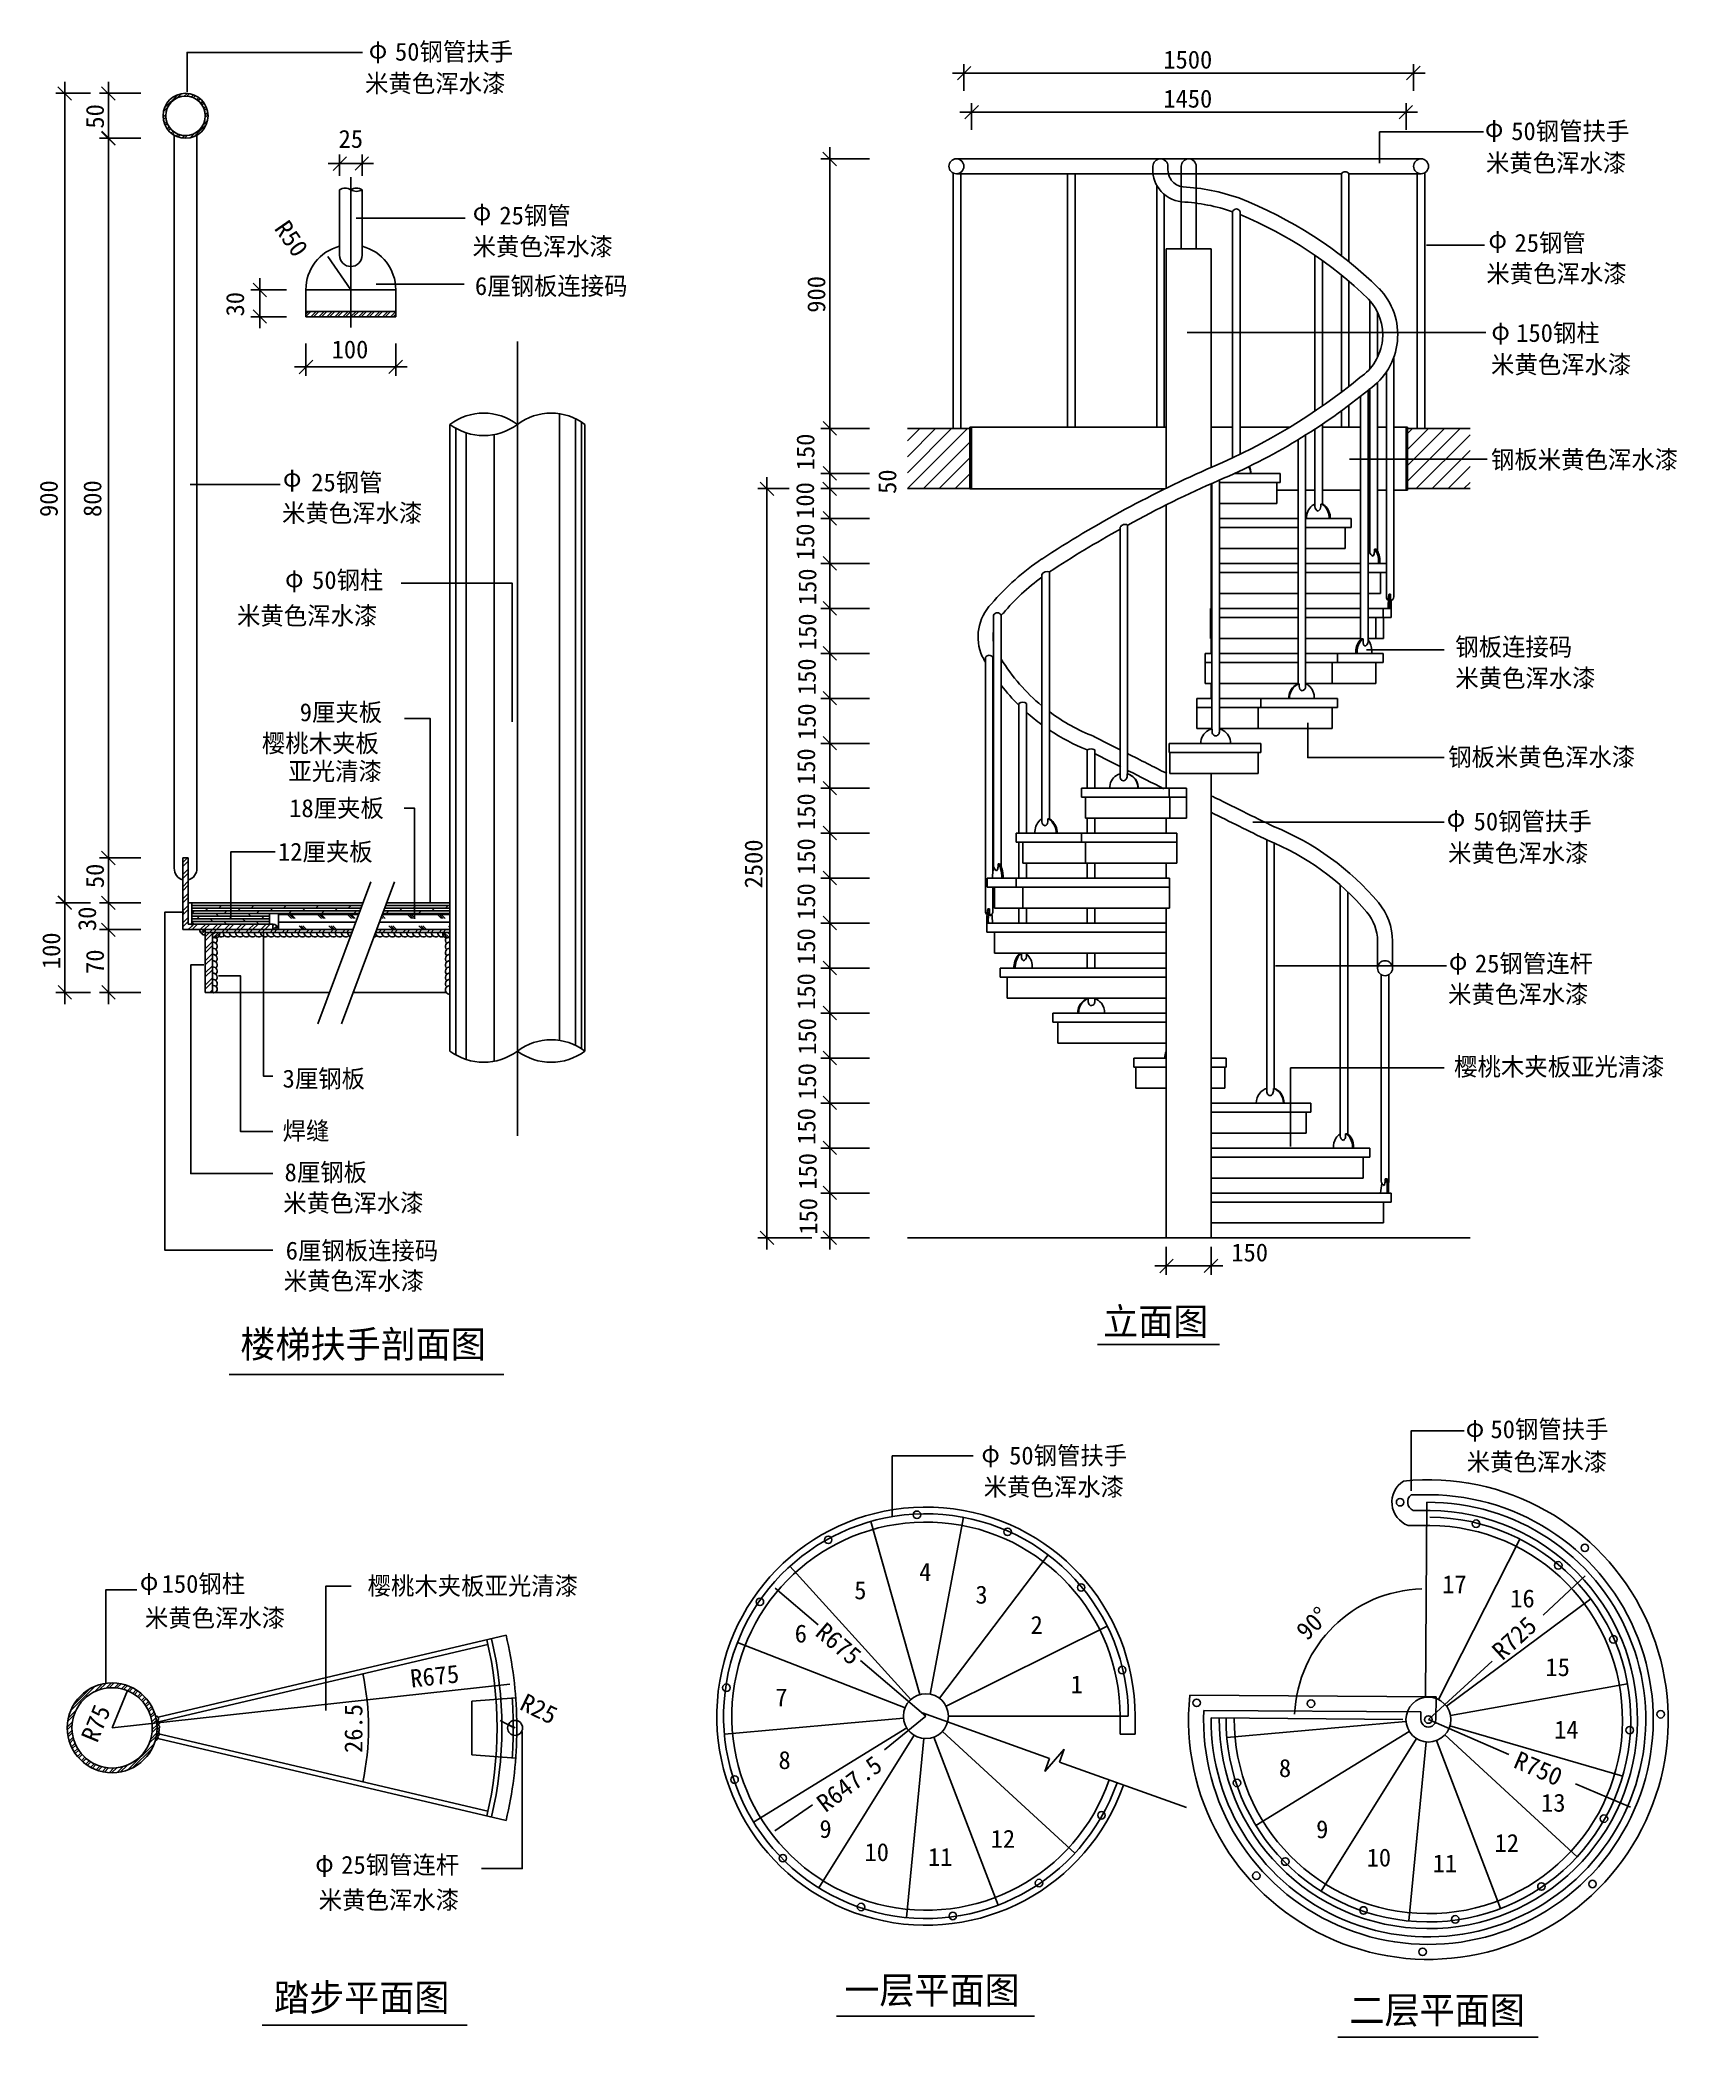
# Model space of a CAD drawing. Header units: metres. Extents: x -6406 to -945, y -4522 to 2141.
import ezdxf

# ---------------------------------------------------------------- set-up
doc = ezdxf.new("R2010")
doc.units = ezdxf.units.M
for name, color, linetype in [('2', 2, 'Continuous'), ('3', 3, 'Continuous'), ('4', 4, 'Continuous'), ('7', 7, 'Continuous'), ('BH', 3, 'Continuous'), ('DIM', 3, 'Continuous'), ('TEXT', 3, 'Continuous'), ('Z', 4, 'Continuous')]:
    doc.layers.add(name, color=color, linetype=linetype)

msp = doc.modelspace()

# ---------------------------------------------------------------- texts
at = {"layer": '4'}
for s, p in [('1500', (-2658.35, 2045)), ('1450', (-2658.35, 1914.74)), ('25', (-5409.47, 1780.49)), ('100', (-5432.66, 1078.24)), ('150', (-2431.55, -1934.2))]:
    msp.add_text(s, height=60, dxfattribs=at).set_placement(p)
for s, rotation, p in [('50', 90, (-6192.3, 1844.71)), ('R50', 304.79, (-5626.22, 1511.25)), ('900', 90, (-3785.98, 1230.56)), ('30', 90, (-5724.74, 1218.14)), ('150', 90, (-3822.24, 704.91)), ('900', 90, (-6346.34, 549.11)), ('800', 90, (-6200.71, 549.11)), ('50', 90, (-3549.11, 626.15)), ('100', 90, (-3823.48, 542.82)), ('150', 90, (-3822.75, 404.91)), ('150', 90, (-3815.79, 254.91)), ('150', 90, (-3815.79, 104.91)), ('150', 90, (-3817.78, -45.09)), ('150', 90, (-3817.78, -195.09)), ('150', 90, (-3819.77, -345.09)), ('150', 90, (-3819.77, -495.09)), ('2500', 90, (-3995.46, -689.87)), ('150', 90, (-3819.77, -645.09)), ('50', 90, (-6192.3, -688.99)), ('150', 90, (-3819.77, -795.09)), ('30', 90, (-6218.29, -832.18)), ('100', 90, (-6337.93, -959.22)), ('150', 90, (-3819.77, -945.09)), ('70', 90, (-6192.3, -975.13)), ('150', 90, (-3819.77, -1095.09)), ('150', 90, (-3816.79, -1245.09)), ('150', 90, (-3816.79, -1395.09)), ('150', 90, (-3818.78, -1545.09)), ('150', 90, (-3814.8, -1695.09)), ('150', 90, (-3812.81, -1845.09)), ('90°', 44.55, (-2179.4, -3202.01)), ('R725', 42.53, (-1527.47, -3267.98)), ('R675', 319.7, (-3823.18, -3179.56)), ('R675', 6.29, (-5166.87, -3356.03)), ('R25', 333.95, (-4809.35, -3426.87)), ('R75', 67.72, (-6214.78, -3542.96)), ('26.5', 90, (-5330, -3574.01)), ('R647.5', 37.23, (-3785.15, -3774.8)), ('R750', 336.59, (-1494.19, -3620.82))]:
    msp.add_text(s, height=60, rotation=rotation, dxfattribs=at).set_placement(p)
at = {"layer": 'TEXT'}
for s, p in [('φ', (-5308.96, 2078.54)), ('50钢管扶手', (-5221.3, 2071.47)), ('米黄色浑水漆', (-5320.92, 1965.75)), ('φ', (-1585.83, 1816.69)), ('50钢管扶手', (-1497.71, 1806.39)), ('米黄色浑水漆', (-1582.21, 1700.67)), ('φ', (-4962.11, 1538.03)), ('25钢管', (-4873.17, 1525.07)), ('米黄色浑水漆', (-4962.4, 1421.57)), ('φ', (-1574.01, 1445.82)), ('25钢管', (-1486.86, 1433.73)), ('米黄色浑水漆', (-1580.83, 1331.42)), ('6厘钢板连接码', (-4954.66, 1289.79)), ('150钢柱', (-1481.23, 1133.27)), ('φ', (-1564.26, 1140.19)), ('米黄色浑水漆', (-1565.36, 1028.01)), ('钢板米黄色浑水漆', (-1565.36, 710.65)), ('φ', (-5595.24, 650.27)), ('25钢管', (-5500.52, 634.7)), ('米黄色浑水漆', (-5598.13, 532.39)), ('φ', (-5588.15, 314.67)), ('50钢柱', (-5497.75, 308.96)), ('米黄色浑水漆', (-5748.31, 189.9)), ('钢板连接码', (-1684.54, 85.93)), ('米黄色浑水漆', (-1684.54, -18.29)), ('9厘夹板', (-5539.03, -132.05)), ('樱桃木夹板', (-5665.12, -235.87)), ('亚光清漆', (-5576.88, -329.03)), ('钢板米黄色浑水漆', (-1708.3, -281.41)), ('18厘夹板', (-5574.23, -451.99)), ('φ', (-1712.96, -484.62)), ('50钢管扶手', (-1623.16, -496.26)), ('12厘夹板', (-5611.62, -597.51)), ('米黄色浑水漆', (-1708.3, -601.98)), ('φ', (-1705.99, -961.75)), ('25钢管连杆', (-1618.86, -970.3)), ('米黄色浑水漆', (-1708.3, -1072.61)), ('樱桃木夹板亚光清漆', (-1688.26, -1314.74)), ('3厘钢板', (-5596.28, -1354.37)), ('焊缝', (-5596.02, -1528.64)), ('8厘钢板', (-5589.67, -1666.75)), ('米黄色浑水漆', (-5593.94, -1769.16)), ('6厘钢板连接码', (-5585.81, -1928.03)), ('米黄色浑水漆', (-5592.29, -2029.25)), ('φ', (-1649.78, -2519.57)), ('50钢管扶手', (-1567.11, -2523.83)), ('φ', (-3265.44, -2604.5)), ('50钢管扶手', (-3172.72, -2611.67)), ('米黄色浑水漆', (-1646.19, -2632.77)), ('米黄色浑水漆', (-3257.55, -2716.12)), ('φ', (-6072.45, -3030.87)), ('150钢柱', (-5999.56, -3039.57)), ('樱桃木夹板亚光清漆', (-5312.64, -3046.61)), ('4', (-3472.9, -2999.98)), ('17', (-1728.2, -3041.29)), ('5', (-3689.44, -3061.29)), ('3', (-3285.23, -3075.72)), ('16', (-1501.24, -3088.4)), ('米黄色浑水漆', (-6055.64, -3153.41)), ('2', (-3101.17, -3176.7)), ('6', (-3887.93, -3205.56)), ('15', (-1383.78, -3317.61)), ('1', (-2967.64, -3375.07)), ('7', (-3952.89, -3418.35)), ('14', (-1354.68, -3526.06)), ('8', (-3942.07, -3627.53)), ('8', (-2272.79, -3654.28)), ('13', (-1398.34, -3769.99)), ('9', (-3805.43, -3857.29)), ('12', (-3234.36, -3890.25)), ('9', (-2148.69, -3858.37)), ('12', (-1553.56, -3904.18)), ('φ', (-5487.48, -3971.18)), ('25钢管连杆', (-5400.54, -3977.11)), ('10', (-3655.19, -3934.73)), ('11', (-3443.51, -3950.87)), ('10', (-1980.28, -3952.82)), ('11', (-1760.13, -3972.21)), ('米黄色浑水漆', (-5475.54, -4094.4))]:
    msp.add_text(s, height=60, dxfattribs=at).set_placement(p)
at = {"layer": 'Z'}
for s, p in [('立面图', (-2859.21, -2179.53)), ('楼梯扶手剖面图', (-5737.08, -2255.55)), ('一层平面图', (-3722.53, -4410.09)), ('踏步平面图', (-5624.8, -4435)), ('二层平面图', (-2037.63, -4476.76))]:
    msp.add_text(s, height=90, dxfattribs=at).set_placement(p)

# ---------------------------------------------------------------- blocks, each defined once
blk = doc.blocks.new('_DOT')
at = {"color": 0, "linetype": 'ByBlock'}
blk.add_line((2.56, 0), (-2.55, 0), dxfattribs=at)
blk.add_lwpolyline([(1.46, 1.51), (-1.55, -1.49)])

# ---------------------------------------------------------------- linework, layer by layer
for p, q in [((-5915.03, 1967.61), (-5915.03, 1977.36)), ((-5350.94, 1546.27), (-5341.19, 1546.27)), ((-1781, 1456.12), (-1771.25, 1456.12)), ((-1981.06, 106.47), (-1971.31, 106.47)), ((-2176.65, -137.24), (-2176.65, -146.99)), ((-2359.25, -468.79), (-2349.5, -468.79)), ((-5103.64, -738.19), (-5103.64, -728.44)), ((-5925.2, -769.17), (-5934.95, -769.17)), ((-5769.18, -786.23), (-5769.18, -776.48)), ((-5156.14, -790.94), (-5156.14, -781.19)), ((-5660.32, -837.23), (-5660.32, -846.98)), ((-5859.2, -945), (-5868.95, -945)), ((-5810.55, -981.23), (-5800.8, -981.23)), ((-2283.76, -947.91), (-2274.01, -947.91)), ((-2233.86, -1550.79), (-2233.86, -1541.04)), ((-4796.87, -3502.83), (-4796.87, -3512.58))]:
    msp.add_line(p, q)
at = {"layer": '2'}
for p, q in [((-3303.54, 843.96), (-3512, 843.96)), ((-3303.54, 643.96), (-3303.54, 843.96)), ((-1635.09, 843.96), (-1843.54, 843.96)), ((-1843.54, 843.96), (-1843.54, 643.96)), ((-3512, 643.96), (-3303.54, 643.96)), ((-1843.54, 643.96), (-1635.09, 643.96)), ((-3512, -1856.04), (-1635.09, -1856.04))]:
    msp.add_line(p, q, dxfattribs=at)
at = {"layer": '3'}
for p, q in [((-2573.54, 1743.96), (-3346.52, 1743.96)), ((-5368.61, 1181.7), (-5368.61, 1683.22)), ((-3359.02, 843.96), (-3359.02, 1696.27)), ((-2598.54, 1693.96), (-3348.54, 1693.96)), ((-3334.02, 843.96), (-3334.02, 1693.96)), ((-2977.64, 848.96), (-2977.64, 1693.96)), ((-2952.64, 848.96), (-2952.64, 1693.96)), ((-2598.54, 1443.96), (-2598.54, 1718.96)), ((-2548.54, 1443.96), (-2548.54, 1718.96)), ((-5518.61, 1307.09), (-5218.61, 1307.09)), ((-4812.8, -1515.32), (-4812.8, 1134.42)), ((-4672.96, 893.6), (-4672.96, -1196.98)), ((-4618.77, 876.95), (-4618.77, -1213.63)), ((-4599.41, 866.15), (-4599.41, -1224.43)), ((-5018.27, 845.28), (-5018.27, -1245.31)), ((-4983.43, 829.84), (-4983.43, -1260.74)), ((-4890.52, 823.86), (-4890.52, -1266.73)), ((-2471.36, 663.96), (-2279.54, 663.96)), ((-2498.54, 513.96), (-2496.36, 513.96)), ((-2471.36, 513.96), (-2208.93, 513.96)), ((-2183.93, 513.96), (-2052.14, 513.96)), ((-2496.36, 363.96), (-2498.54, 363.96)), ((-2208.93, 363.96), (-2471.36, 363.96)), ((-2000.43, 363.96), (-2183.93, 363.96)), ((-1933.85, 363.96), (-1975.43, 363.96)), ((-2496.36, 213.96), (-2501.53, 213.96)), ((-2208.93, 213.96), (-2471.36, 213.96)), ((-2000.43, 213.96), (-2183.93, 213.96)), ((-1949.43, 213.96), (-1975.43, 213.96)), ((-2496.36, 63.96), (-2518.4, 63.96)), ((-2208.93, 63.96), (-2471.36, 63.96)), ((-2095.62, 63.96), (-2183.93, 63.96)), ((-2496.36, -86.04), (-2546.81, -86.04)), ((-2341.81, -86.04), (-2471.36, -86.04)), ((-2636.5, -386.04), (-2580.81, -386.04)), ((-2918.01, -536.04), (-2613.29, -536.04)), ((-5301.53, -668.12), (-5478.55, -1141.78)), ((-5222.59, -668.12), (-5399.61, -1141.78)), ((-3148.75, -686.04), (-2637.46, -686.04)), ((-5330.81, -746.48), (-5898.95, -746.48)), ((-5037.8, -746.48), (-5251.87, -746.48)), ((-3220.96, -836.04), (-2648.54, -836.04)), ((-3179, -986.04), (-2648.54, -986.04)), ((-3010.34, -1136.04), (-2648.54, -1136.04)), ((-2750.27, -1286.04), (-2648.54, -1286.04)), ((-2498.54, -1286.04), (-2453.22, -1286.04)), ((-2498.54, -1436.04), (-2181.35, -1436.04)), ((-2498.54, -1586.04), (-1991.55, -1586.04)), ((-2498.54, -1736.04), (-1923.54, -1736.04)), ((-1831.54, -2712.98), (-1798.22, -2712.98)), ((-1768.74, -2765.11), (-1825.25, -2765.11)), ((-1841.55, -2815.11), (-1769.11, -2815.11)), ((-4911.25, -3212.17), (-6015.09, -3471.52)), ((-4818.48, -3390.26), (-4964.77, -3401.12)), ((-1748.67, -3387.23), (-2570.07, -3381.46)), ((-1749.2, -3462.77), (-1748.67, -3387.23)), ((-4964.77, -3580.09), (-4964.77, -3401.12)), ((-3038.59, -3592.22), (-3462.02, -3440.26)), ((-2802.67, -3451.18), (-2802.67, -3511.18)), ((-2752.67, -3511.18), (-2752.67, -3451.18)), ((-2523.57, -3431.79), (-1799.02, -3436.88)), ((-1799.02, -3436.88), (-1799.2, -3462.42)), ((-4911.25, -3768.34), (-6015.09, -3508.99)), ((-2802.67, -3511.18), (-2752.67, -3511.18)), ((-4818.55, -3591.15), (-4964.77, -3580.09)), ((-2989.07, -3561.17), (-3054.11, -3635.46)), ((-3054.11, -3635.46), (-3038.59, -3592.22)), ((-3004.59, -3604.42), (-2989.07, -3561.17)), ((-2581.16, -3756.37), (-3004.59, -3604.42))]:
    msp.add_line(p, q, dxfattribs=at)
msp.add_circle((-3348.54, 1718.96), 25, dxfattribs=at)
for centre, radius, start, end in [((-2573.54, 1718.96), 25, 0, 180), ((-5387.36, 1611.89), 34.47, 57.05, 122.95), ((-5349.86, 1611.89), 34.47, 57.05, 122.95), ((-5349.86, 1669.74), 34.47, 237.05, 302.95), ((-5854.39, -827.34), 18.15, 180.45, 271.4), ((-5819.91, -841.04), 14.17, 224.87, 18.78), ((-5828.78, -862.41), 14.17, 312.6, 32.17), ((-5800.66, -837.65), 14.17, 236.41, 317.4), ((-5779.91, -837.65), 14.17, 175.27, 317.4), ((-5759.16, -837.65), 14.17, 175.27, 317.4), ((-5738.41, -837.65), 14.17, 175.27, 317.4), ((-5717.66, -837.65), 14.17, 175.27, 317.4), ((-5696.9, -837.65), 14.17, 175.27, 317.4), ((-5676.15, -837.65), 14.17, 175.27, 317.4), ((-5655.4, -837.65), 14.17, 175.27, 317.4), ((-5634.6, -837.65), 14.17, 175.27, 317.4), ((-5628.51, -827.62), 18.15, 0.45, 91.4), ((-5613.85, -837.65), 14.17, 175.27, 317.4), ((-5593.1, -837.65), 14.17, 175.27, 317.4), ((-5572.35, -837.65), 14.17, 175.27, 317.4), ((-5551.6, -837.65), 14.17, 175.27, 317.4), ((-5530.85, -837.65), 14.17, 175.27, 317.4), ((-5510.05, -837.65), 14.17, 175.27, 317.4), ((-5489.3, -837.65), 14.17, 175.27, 317.4), ((-5468.54, -837.65), 14.17, 175.27, 317.4), ((-5447.79, -837.65), 14.17, 175.27, 317.4), ((-5427.04, -837.65), 14.17, 175.27, 317.4), ((-5406.29, -837.65), 14.17, 175.27, 317.4), ((-5385.54, -837.65), 14.17, 175.27, 317.4), ((-5364.79, -837.65), 14.17, 175.27, 249.14), ((-5292.74, -837.65), 14.17, 276.21, 317.4), ((-5271.99, -837.65), 14.17, 175.27, 317.4), ((-5251.24, -837.65), 14.17, 175.27, 317.4), ((-5230.49, -837.65), 14.17, 175.27, 317.4), ((-5209.74, -837.65), 14.17, 175.27, 317.4), ((-5188.99, -837.65), 14.17, 175.27, 317.4), ((-5168.23, -837.65), 14.17, 175.27, 317.4), ((-5147.48, -837.65), 14.17, 175.27, 317.4), ((-5126.73, -837.65), 14.17, 175.27, 317.4), ((-5105.98, -837.65), 14.17, 175.27, 317.4), ((-5085.23, -837.65), 14.17, 175.27, 317.4), ((-5064.48, -837.65), 14.17, 175.27, 295.26), ((-5047.84, -841.04), 14.17, 161.22, 315.13), ((-5038.97, -862.41), 14.17, 147.83, 227.4), ((-5828.78, -883.16), 14.17, 312.6, 94.73), ((-5828.78, -903.91), 14.17, 312.6, 94.73), ((-5828.78, -924.67), 14.17, 312.6, 94.73), ((-5828.78, -945.42), 14.17, 312.6, 94.73), ((-5038.97, -883.16), 14.17, 85.27, 227.4), ((-5038.97, -903.91), 14.17, 85.27, 227.4), ((-5038.97, -924.67), 14.17, 85.27, 227.4), ((-5038.97, -945.42), 14.17, 85.27, 227.4), ((-5828.78, -966.17), 14.17, 312.6, 94.73), ((-5828.78, -986.92), 14.17, 312.6, 94.73), ((-5828.78, -1007.67), 14.17, 318.51, 94.73), ((-5038.97, -966.17), 14.17, 85.27, 227.4), ((-5038.97, -986.92), 14.17, 85.27, 227.4), ((-5038.97, -1007.67), 14.17, 85.27, 227.4), ((-5826.45, -1025.89), 12.11, 253.2, 106.8), ((-5038.97, -1028.42), 14.17, 85.27, 274.73), ((-1774.2, -3462.59), 800, 174.18, 95.95), ((-1774.2, -3462.59), 750, 177.65, 91.84), ((-1813.06, -2737.2), 82.96, 122.08, 249.91), ((-1813.06, -2737.2), 30.46, 127.34, 246.41), ((-3450.17, -3451.18), 697.5, 360, 340.77), ((-1774.2, -3462.59), 697.5, 179.55, 89.55), ((-3450.17, -3451.18), 647.5, 360, 340.81), ((-1774.2, -3462.59), 647.5, 179.55, 89.55), ((-6164.77, -3490.26), 1284, 346.78, 13.22), ((-6164.77, -3490.26), 1300, 346.78, 13.22), ((-6019.28, -3459.87), 9.31, 317.92, 95.16), ((-6018.67, -3474.4), 10.42, 325.74, 81.18), ((-1774.2, -3462.59), 25, 179.6, 359.6), ((-6022.71, -3520.98), 11.09, 280.63, 55.84), ((-6015.54, -3487.37), 8.97, 314.49, 88.08), ((-6017.13, -3510.41), 9.75, 302.65, 78.25), ((-6017.03, -3499.11), 9.43, 324.7, 76.16), ((-6164.77, -3490.26), 1338, 358.96, 1.04), ((-6164.77, -3490.26), 1350, 358.97, 1.03)]:
    msp.add_arc(centre, radius, start, end, dxfattribs=at)
at = {"layer": '4'}
for p, q in [((-5957.45, -622.35), (-5957.45, 1822.57)), ((-5882.45, -622.35), (-5882.45, 1822.57)), ((-1798.75, 1743.96), (-2667.87, 1743.96)), ((-2064.17, 1693.96), (-2641.26, 1693.96)), ((-1798.54, 1693.96), (-2039.17, 1693.96)), ((-2402.11, 1567.54), (-2402.11, 1557.68)), ((-2648.54, 645.21), (-2648.54, 1443.96)), ((-2648.54, 1443.96), (-2498.54, 1443.96)), ((-2498.54, 714.82), (-2498.54, 1443.96)), ((-5037.8, -1232.48), (-5037.8, 858.1)), ((-4587.8, 858.1), (-4587.8, -1232.48)), ((-3298.54, 848.96), (-3303.54, 848.96)), ((-3298.54, 848.96), (-2648.54, 848.96)), ((-2498.54, 848.96), (-2427.11, 848.96)), ((-2402.11, 848.96), (-2235.93, 848.96)), ((-2127.74, 848.96), (-2000.43, 848.96)), ((-1975.43, 848.96), (-1969.05, 848.96)), ((-1944.05, 848.96), (-1914.47, 848.96)), ((-1889.47, 848.96), (-1848.54, 848.96)), ((-2421.89, 693.96), (-2268.23, 693.96)), ((-2268.23, 693.96), (-2268.23, 663.96)), ((-3298.54, 642.75), (-2653.54, 642.75)), ((-2498.54, 243.96), (-2498.54, 660.16)), ((-2279.54, 663.96), (-2279.54, 593.96)), ((-2268.23, 663.96), (-2279.54, 663.96)), ((-2208.93, 638.96), (-2279.54, 638.96)), ((-2152.74, 638.96), (-2183.93, 638.96)), ((-2000.43, 638.96), (-2127.74, 638.96)), ((-1969.05, 638.96), (-1975.43, 638.96)), ((-1914.47, 638.96), (-1944.05, 638.96)), ((-1848.54, 638.96), (-1889.47, 638.96)), ((-2648.54, -356.04), (-2648.54, 589.44)), ((-2496.36, 593.96), (-2498.54, 593.96)), ((-2498.54, 543.96), (-2496.36, 543.96)), ((-2279.54, 593.96), (-2471.36, 593.96)), ((-2471.36, 543.96), (-2208.93, 543.96)), ((-2183.93, 543.96), (-2032.09, 543.96)), ((-2032.09, 543.96), (-2032.09, 513.96)), ((-2802.55, 508.33), (-2802.55, 514.64)), ((-2052.14, 513.96), (-2052.14, 443.96)), ((-2032.09, 513.96), (-2052.14, 513.96)), ((-2496.36, 443.96), (-2498.54, 443.96)), ((-2208.93, 443.96), (-2471.36, 443.96)), ((-2052.14, 443.96), (-2183.93, 443.96)), ((-3063.43, 348.31), (-3063.43, 356.96)), ((-3038.43, 365.91), (-3038.12, 366.11)), ((-2498.54, 393.96), (-2496.36, 393.96)), ((-2471.36, 393.96), (-2208.93, 393.96)), ((-2183.93, 393.96), (-2000.43, 393.96)), ((-1975.43, 393.96), (-1914.47, 393.96)), ((-1933.85, 363.96), (-1933.85, 293.96)), ((-1914.47, 363.96), (-1933.85, 363.96)), ((-2496.36, 293.96), (-2498.54, 293.96)), ((-2208.93, 293.96), (-2471.36, 293.96)), ((-2000.43, 293.96), (-2183.93, 293.96)), ((-1933.85, 293.96), (-1975.43, 293.96)), ((-2501.53, 243.96), (-2496.36, 243.96)), ((-2501.53, 143.96), (-2501.53, 243.96)), ((-2471.36, 243.96), (-2208.93, 243.96)), ((-2183.93, 243.96), (-2000.43, 243.96)), ((-1975.43, 243.96), (-1898.55, 243.96)), ((-1923.71, 213.96), (-1923.71, 143.96)), ((-1898.55, 213.96), (-1923.71, 213.96)), ((-1898.55, 243.96), (-1898.55, 213.96)), ((-3224.42, 169.78), (-3224.42, 129.26)), ((-2496.36, 143.96), (-2501.53, 143.96)), ((-2498.54, 93.96), (-2498.54, 143.96)), ((-2208.93, 143.96), (-2471.36, 143.96)), ((-2000.43, 143.96), (-2183.93, 143.96)), ((-1923.71, 143.96), (-1975.43, 143.96)), ((-3251.81, 65.25), (-3251.81, 81.57)), ((-3226.81, 81.57), (-3226.81, 25.53)), ((-2518.4, 93.96), (-2496.36, 93.96)), ((-2518.4, -6.04), (-2518.4, 93.96)), ((-2471.36, 93.96), (-2208.93, 93.96)), ((-2183.93, 93.96), (-1925.43, 93.96)), ((-1925.43, 93.96), (-1925.43, 63.96)), ((-1949.43, 63.96), (-1949.43, -6.04)), ((-1925.43, 63.96), (-1949.43, 63.96)), ((-2546.81, -56.04), (-2496.36, -56.04)), ((-2546.81, -156.04), (-2546.81, -56.04)), ((-2496.36, -6.04), (-2518.4, -6.04)), ((-2498.54, -56.04), (-2498.54, -6.04)), ((-2208.93, -6.04), (-2471.36, -6.04)), ((-2471.36, -56.04), (-2077.23, -56.04)), ((-1949.43, -6.04), (-2183.93, -6.04)), ((-2077.23, -56.04), (-2077.23, -86.04)), ((-3139.89, -78.87), (-3139.89, -73.29)), ((-3114.89, -73.29), (-3114.89, -102.31)), ((-2095.62, -86.04), (-2095.62, -156.04)), ((-2077.23, -86.04), (-2095.62, -86.04)), ((-2496.36, -156.04), (-2546.81, -156.04)), ((-2498.54, -159.02), (-2498.54, -156.04)), ((-2095.62, -156.04), (-2471.36, -156.04)), ((-2887.07, -227.97), (-2887.07, -240.51)), ((-2638.92, -206.04), (-2332.9, -206.04)), ((-2638.92, -236.04), (-2638.92, -206.04)), ((-2636.5, -236.04), (-2638.92, -236.04)), ((-2636.5, -306.04), (-2636.5, -236.04)), ((-2341.81, -236.04), (-2341.81, -306.04)), ((-2332.9, -236.04), (-2341.81, -236.04)), ((-2332.9, -206.04), (-2332.9, -236.04)), ((-2341.81, -306.04), (-2636.5, -306.04)), ((-2498.54, -1856.04), (-2498.54, -306.04)), ((-2931.26, -356.04), (-2580.81, -356.04)), ((-2931.26, -386.04), (-2931.26, -356.04)), ((-2918.01, -386.04), (-2931.26, -386.04)), ((-2918.01, -456.04), (-2918.01, -386.04)), ((-2580.81, -356.04), (-2580.81, -456.04)), ((-2580.81, -456.04), (-2918.01, -456.04)), ((-2648.54, -506.04), (-2648.54, -456.04)), ((-3148.75, -506.04), (-2613.29, -506.04)), ((-3148.75, -536.04), (-3148.75, -506.04)), ((-2613.29, -506.04), (-2613.29, -606.04)), ((-3127.44, -536.04), (-3148.75, -536.04)), ((-3127.44, -606.04), (-3127.44, -536.04)), ((-3245.86, -656.04), (-2637.46, -656.04)), ((-3245.86, -686.04), (-3245.86, -656.04)), ((-2613.29, -606.04), (-3127.44, -606.04)), ((-2648.54, -656.04), (-2648.54, -606.04)), ((-2637.46, -656.04), (-2637.46, -756.04)), ((-3220.96, -686.04), (-3245.86, -686.04)), ((-3220.96, -756.04), (-3220.96, -686.04)), ((-5327.45, -737.48), (-5910.95, -737.48)), ((-5037.8, -737.48), (-5248.51, -737.48)), ((-2637.46, -756.04), (-3220.96, -756.04)), ((-2648.54, -1856.04), (-2648.54, -756.04)), ((-5853.95, -827.48), (-5853.95, -1037.48)), ((-3247.01, -806.04), (-2648.54, -806.04)), ((-3247.01, -836.04), (-3247.01, -806.04)), ((-3220.96, -836.04), (-3247.01, -836.04)), ((-3220.96, -906.04), (-3220.96, -836.04)), ((-1943.87, -865.96), (-1943.87, -956.04)), ((-1893.87, -865.96), (-1893.87, -956.04)), ((-2648.54, -906.04), (-3220.96, -906.04)), ((-3202.29, -956.04), (-2648.54, -956.04)), ((-3202.29, -986.04), (-3202.29, -956.04)), ((-3179, -986.04), (-3202.29, -986.04)), ((-3179, -1056.04), (-3179, -986.04)), ((-5439.57, -1037.48), (-5853.95, -1037.48)), ((-5049.87, -1037.48), (-5360.63, -1037.48)), ((-2648.54, -1056.04), (-3179, -1056.04)), ((-3027.14, -1106.04), (-2648.54, -1106.04)), ((-3027.14, -1136.04), (-3027.14, -1106.04)), ((-3010.34, -1136.04), (-3027.14, -1136.04)), ((-3010.34, -1206.04), (-3010.34, -1136.04)), ((-2648.54, -1206.04), (-3010.34, -1206.04)), ((-2757.07, -1256.04), (-2648.54, -1256.04)), ((-2757.07, -1286.04), (-2757.07, -1256.04)), ((-2498.54, -1256.04), (-2448.6, -1256.04)), ((-2448.6, -1256.04), (-2448.6, -1286.04)), ((-2750.27, -1286.04), (-2757.07, -1286.04)), ((-2750.27, -1356.04), (-2750.27, -1286.04)), ((-2453.22, -1286.04), (-2453.22, -1356.04)), ((-2448.6, -1286.04), (-2453.22, -1286.04)), ((-2648.54, -1356.04), (-2750.27, -1356.04)), ((-2453.22, -1356.04), (-2498.54, -1356.04)), ((-2498.54, -1406.04), (-2166.27, -1406.04)), ((-2181.35, -1436.04), (-2181.35, -1506.04)), ((-2166.27, -1436.04), (-2181.35, -1436.04)), ((-2166.27, -1406.04), (-2166.27, -1436.04)), ((-2181.35, -1506.04), (-2498.54, -1506.04)), ((-2498.54, -1556.04), (-1969.17, -1556.04)), ((-1991.55, -1586.04), (-1969.17, -1586.04)), ((-1991.55, -1656.04), (-1991.55, -1586.04)), ((-1969.17, -1586.04), (-1969.17, -1556.04)), ((-2498.54, -1656.04), (-1991.55, -1656.04)), ((-2498.54, -1706.04), (-1898.54, -1706.04)), ((-1898.54, -1736.04), (-1898.54, -1706.04)), ((-1923.54, -1736.04), (-1898.54, -1736.04)), ((-1923.54, -1806.04), (-1923.54, -1736.04)), ((-2498.54, -1806.04), (-1923.54, -1806.04)), ((-1779.09, -2737.61), (-1784.18, -3387.6)), ((-4850.56, -3181.48), (-6011.8, -3454.32)), ((-4830.45, -3391.15), (-4818.48, -3390.26)), ((-1859.76, -3462.01), (-2499.18, -3457)), ((-6012.8, -3525.96), (-4850.56, -3799.04)), ((-4818.55, -3591.15), (-4830.52, -3590.26))]:
    msp.add_line(p, q, dxfattribs=at)
for centre, radius in [((-5919.95, 1887.52), 75), ((-1798.54, 1718.96), 25), ((-1918.87, -956.04), 25), ((-6164.77, -3490.26), 150), ((-4820.77, -3490.26), 25)]:
    msp.add_circle(centre, radius, dxfattribs=at)
for centre, radius, start, end in [((-2667.87, 1718.96), 25, 360, 180), ((-2590.44, 1706.28), 103.21, 172.94, 217.43), ((-2575.09, 1710.78), 68.27, 173.11, 214.06), ((-2586.75, 1706.22), 56.12, 216.87, 263.91), ((-2586.75, 1706.22), 106.12, 216.19, 264.36), ((-2632.62, 964.38), 637.22, 71.18, 86.81), ((-2632.37, 963.41), 688.14, 70.86, 86.7), ((-2922.32, 300.86), 1410.27, 45.79, 68.56), ((-2414.61, 1563.94), 13.01, 16.06, 163.94), ((-2921.53, 301.86), 1359, 45.81, 67.53), ((-2098.95, 1157.22), 172.43, 303.86, 43.67), ((-2098.95, 1157.22), 222.43, 304.52, 43.97), ((-3280.55, 2570.85), 2013.98, 292.99, 309.38), ((-3280.42, 2570.67), 2063.76, 293, 309.31), ((-4925.3, 708.1), 187.5, 53.13, 126.87), ((-4700.3, 708.1), 187.5, 53.13, 126.87), ((-4925.3, 1008.1), 187.5, 233.13, 306.87), ((-934.81, -2850.95), 3893.59, 113.61, 123.15), ((-933.08, -2854.57), 3847.6, 113.61, 118.64), ((-933.08, -2854.57), 3847.6, 119.07, 123.17), ((-2786.56, 506.7), 17.85, 59.67, 153.58), ((-2615.12, -263.13), 808.14, 123.72, 139.74), ((-2613.62, -264.36), 760.07, 126.29, 139.55), ((-3045.2, 345.41), 21.59, 71.74, 147.63), ((-3118.54, 149.2), 157.87, 135.86, 204.56), ((-3211.92, 216.03), 13.48, 22.02, 157.98), ((-3117.69, 149.52), 108.63, 133.19, 138.79), ((-3117.69, 149.52), 108.63, 169.25, 190.75), ((-2655.3, 412.97), 690.46, 208.49, 210.24), ((-3239.31, 72.11), 15.68, 37.13, 142.87), ((-2655.3, 412.97), 640.46, 211.84, 230.41), ((-2655.3, 412.97), 690.46, 214.13, 214.49), ((-2655.3, 412.97), 690.46, 218, 225.43), ((-3127.39, -89.51), 20.48, 52.38, 127.62), ((-2655.3, 412.97), 690.46, 228.27, 233.77), ((-2655.3, 412.97), 640.46, 233.26, 248.57), ((-2655.3, 412.97), 690.46, 236.3, 248.17), ((15417.43, 35578.2), 40174.8, 242.89, 243.03), ((-2899.57, -249.96), 25.29, 60.38, 119.62), ((15417.43, 35578.2), 40224.8, 242.93, 243.07), ((15417.43, 35578.2), 40174.8, 243.07, 243.28), ((15417.43, 35578.2), 40224.8, 243.11, 243.3), ((15417.43, 35578.2), 40174.8, 243.52, 243.85), ((15417.43, 35578.2), 40224.8, 243.55, 243.85), ((-2627.81, -1315.97), 848.29, 40.12, 68.1), ((-2627.81, -1315.97), 898.29, 40.12, 67.98), ((-5919.95, -624.83), 37.58, 176.21, 256.14), ((-5919.95, -624.83), 37.58, 283.86, 3.79), ((-2093.87, -865.96), 150, 0, 40.12), ((-2093.87, -865.96), 200, 0, 40.12), ((-4700.3, -1382.48), 187.5, 53.13, 126.87), ((-4925.3, -1082.48), 187.5, 233.13, 306.87), ((-4700.3, -1082.48), 187.5, 233.13, 306.87), ((-1774.2, -3462.59), 725, 179.56, 90.39), ((-6164.77, -3490.26), 1350, 1.03, 13.22), ((-6164.77, -3490.26), 1338, 1.04, 4.25), ((-6164.77, -3490.26), 1350, 346.78, 358.97), ((-6164.77, -3490.26), 1338, 355.71, 358.96)]:
    msp.add_arc(centre, radius, start, end, dxfattribs=at)
at = {"layer": '7'}
for p, q in [((-2064.17, 1419.99), (-2064.17, 1693.96)), ((-2039.17, 1400.37), (-2039.17, 1693.96)), ((-1811.25, 843.96), (-1811.25, 1693.96)), ((-1786.25, 843.96), (-1786.25, 1697.31)), ((-5406.11, 1640.81), (-5406.11, 1422.09)), ((-5331.11, 1422.09), (-5331.11, 1640.81)), ((-2680.37, 848.96), (-2680.37, 1655.64)), ((-2655.37, 848.96), (-2655.37, 1625.26)), ((-2427.11, 746.64), (-2427.11, 1567.54)), ((-2402.11, 758.55), (-2402.11, 1557.68)), ((-2152.74, 902.27), (-2152.74, 1422.21)), ((-2127.74, 919.44), (-2127.74, 1404.47)), ((-2064.17, 965.42), (-2064.17, 1356.72)), ((-2039.17, 984.94), (-2039.17, 1335.46)), ((-5518.61, 1307.09), (-5518.61, 1217.09)), ((-5218.61, 1217.09), (-5218.61, 1307.09)), ((-1969.05, 1043.83), (-1969.05, 1270.61)), ((-5518.61, 1235.09), (-5218.61, 1235.09)), ((-5518.61, 1217.09), (-5218.61, 1217.09)), ((-1944.05, 1081.48), (-1944.05, 1232.96)), ((-1889.47, 282.34), (-1889.47, 1082.44)), ((-1914.47, 282.34), (-1914.47, 1032.96)), ((-2000.43, 139.59), (-2000.43, 951.81)), ((-1975.43, 133.96), (-1975.43, 971.89)), ((-1969.05, 431.14), (-1969.05, 976.67)), ((-1944.05, 436.05), (-1944.05, 997.6)), ((-2064.17, 848.96), (-2064.17, 903.14)), ((-2039.17, 848.96), (-2039.17, 921.91)), ((-3303.54, 848.96), (-3298.54, 848.96)), ((-3303.54, 843.96), (-3303.54, 848.96)), ((-3298.54, 848.96), (-3298.54, 642.75)), ((-2208.93, -7.94), (-2208.93, 806.86)), ((-2183.93, -16.04), (-2183.93, 822.29)), ((-2152.74, 583.91), (-2152.74, 842.25)), ((-2127.74, 591.87), (-2127.74, 858.82)), ((-1848.54, 848.96), (-1843.54, 848.96)), ((-1848.54, 638.96), (-1848.54, 848.96)), ((-1843.54, 848.96), (-1843.54, 843.96)), ((-2471.36, -167.91), (-2471.36, 672.11)), ((-3303.54, 642.75), (-3303.54, 643.96)), ((-3298.54, 642.75), (-3303.54, 642.75)), ((-2496.36, -158.4), (-2496.36, 661.13)), ((-1843.54, 638.96), (-1848.54, 638.96)), ((-1843.54, 643.96), (-1843.54, 638.96)), ((-2129.42, 592.46), (-2132.85, 592.46)), ((-2132.85, 583.96), (-2132.85, 592.46)), ((-2802.55, -317.77), (-2802.55, 508.33)), ((-2777.55, -307.67), (-2777.55, 522.11)), ((-1948.5, 441.66), (-1954.42, 441.66)), ((-1954.42, 432.34), (-1954.42, 441.66)), ((-3063.43, -467.66), (-3063.43, 348.31)), ((-3038.43, -458.45), (-3038.43, 365.91)), ((-1900.24, 291.66), (-1905.55, 291.66)), ((-1905.55, 289.87), (-1905.55, 291.66)), ((-1900.24, 282.34), (-1900.24, 291.66)), ((-3224.42, 169.78), (-3224.42, 221.09)), ((-3199.42, -616.06), (-3199.42, 221.09)), ((-1949.43, 213.96), (-1925.43, 213.96)), ((-1949.43, 143.96), (-1949.43, 213.96)), ((-1925.43, 213.96), (-1925.43, 243.96)), ((-1925.43, 213.96), (-1923.71, 213.96)), ((-1992, 142.38), (-1996.16, 142.38)), ((-1992, 133.96), (-1992, 142.38)), ((-3224.42, -617.66), (-3224.42, 129.26)), ((-2077.23, 63.96), (-2077.23, 93.96)), ((-3251.81, -766.04), (-3251.81, 65.25)), ((-3226.81, -634.3), (-3226.81, 25.53)), ((-2095.62, 63.96), (-2077.23, 63.96)), ((-2095.62, -6.04), (-2095.62, 63.96)), ((-2077.23, 63.96), (-1949.43, 63.96)), ((-2332.9, -86.04), (-2332.9, -56.04)), ((-2205.25, -7.56), (-2207.74, -7.56)), ((-2205.25, -16.04), (-2205.25, -7.56)), ((-3139.89, -506.04), (-3139.89, -78.87)), ((-3114.89, -506.04), (-3114.89, -102.31)), ((-2341.81, -86.04), (-2332.9, -86.04)), ((-2341.81, -156.04), (-2341.81, -86.04)), ((-2332.9, -86.04), (-2095.62, -86.04)), ((-2495.7, -158.28), (-2495.89, -158.28)), ((-2495.7, -167.66), (-2495.7, -158.28)), ((-2912.07, -356.04), (-2912.07, -227.97)), ((-2887.07, -356.04), (-2887.07, -240.51)), ((-2636.5, -236.04), (-2341.81, -236.04)), ((-2777.55, -307.66), (-2779.2, -307.66)), ((-2779.2, -317.66), (-2779.2, -307.66)), ((-2918.01, -386.04), (-2638.92, -386.04)), ((-2638.92, -386.04), (-2638.92, -356.04)), ((-2636.5, -386.04), (-2638.92, -386.04)), ((-2636.5, -456.04), (-2636.5, -386.04)), ((-3043.98, -458.34), (-3038.68, -458.34)), ((-3043.98, -468.04), (-3043.98, -458.34)), ((-2912.07, -506.04), (-2912.07, -456.04)), ((-2887.07, -506.04), (-2887.07, -456.04)), ((-2931.26, -536.04), (-2931.26, -506.04)), ((-2313.5, -1366.3), (-2313.5, -527.87)), ((-5928.95, -587.48), (-5928.95, -827.48)), ((-5910.95, -587.48), (-5928.95, -587.48)), ((-5910.95, -809.48), (-5910.95, -587.48)), ((-3139.89, -656.04), (-3139.89, -536.04)), ((-3127.44, -536.04), (-2931.26, -536.04)), ((-2918.01, -536.04), (-2931.26, -536.04)), ((-2918.01, -606.04), (-2918.01, -536.04)), ((-2289.01, -1357.53), (-2289.01, -538.28)), ((-3209.53, -608.34), (-3209.53, -617.66)), ((-3209.53, -608.34), (-3204.91, -608.34)), ((-3148.75, -686.04), (-3148.75, -656.04)), ((-3114.89, -656.04), (-3114.89, -606.04)), ((-2912.07, -656.04), (-2912.07, -606.04)), ((-2887.07, -656.04), (-2887.07, -606.04)), ((-3226.81, -766.04), (-3226.81, -686.04)), ((-3148.75, -686.04), (-3220.96, -686.04)), ((-3127.44, -686.04), (-3148.75, -686.04)), ((-3127.44, -756.04), (-3127.44, -686.04)), ((-2068.37, -1516.04), (-2068.37, -678.31)), ((-2043.37, -1509.58), (-2043.37, -701.14)), ((-5910.95, -737.48), (-5898.95, -737.48)), ((-5898.95, -737.48), (-5898.95, -773.48)), ((-5898.95, -773.48), (-5340.9, -773.48)), ((-5898.95, -773.48), (-5898.95, -809.48)), ((-5639.4, -809.48), (-5639.4, -773.48)), ((-5610.36, -827.48), (-5610.36, -773.48)), ((-5261.96, -773.48), (-5037.8, -773.48)), ((-3243.45, -758.34), (-3238.11, -758.34)), ((-3238.11, -766.04), (-3238.11, -758.34)), ((-3139.89, -806.04), (-3139.89, -756.04)), ((-3114.89, -806.04), (-3114.89, -756.04)), ((-2912.07, -806.04), (-2912.07, -756.04)), ((-2887.07, -806.04), (-2887.07, -756.04)), ((-5928.95, -827.48), (-5853.95, -827.48)), ((-5628.95, -809.48), (-5910.95, -809.48)), ((-5853.95, -827.48), (-5361.08, -827.48)), ((-5853.95, -836.48), (-5364.45, -836.48)), ((-5829.95, -836.48), (-5829.95, -1037.48)), ((-5628.95, -827.48), (-5628.95, -809.48)), ((-5285.51, -836.48), (-5037.8, -836.48)), ((-5282.14, -827.48), (-5037.8, -827.48)), ((-3139.89, -910.37), (-3139.89, -906.04)), ((-3131.85, -908.34), (-3136.31, -908.34)), ((-3131.85, -919.98), (-3131.85, -908.34)), ((-3114.89, -917.66), (-3114.89, -906.04)), ((-2912.07, -956.04), (-2912.07, -906.04)), ((-2887.07, -956.04), (-2887.07, -906.04)), ((-1931.37, -1666.04), (-1931.37, -977.69)), ((-1906.37, -1666.04), (-1906.37, -977.69)), ((-2912.07, -1057.73), (-2912.07, -1056.04)), ((-2911.46, -1057.54), (-2908.76, -1057.54)), ((-2908.76, -1066.67), (-2908.76, -1057.54)), ((-2887.07, -1066.65), (-2887.07, -1056.04)), ((-2291.29, -1357.53), (-2289.01, -1357.53)), ((-2291.29, -1366.3), (-2291.29, -1357.53)), ((-2046.15, -1508.34), (-2050.39, -1508.34)), ((-2050.39, -1516.72), (-2050.39, -1508.34)), ((-1931.37, -1666.04), (-1931.37, -1642.52)), ((-1913.62, -1658.34), (-1918.62, -1658.34)), ((-1918.62, -1666.04), (-1918.62, -1658.34)), ((-1913.62, -1658.34), (-1916.07, -1658.34)), ((-1906.37, -1666.04), (-1906.37, -1636.07)), ((-1911.75, -1706.04), (-1911.75, -1676.49)), ((-1906.81, -1706.04), (-1906.81, -1675.83)), ((-3325.22, -2787.84), (-3436.29, -3377.47)), ((-3633.7, -2801.61), (-3470.56, -3379)), ((-1468.88, -2860.59), (-1740.27, -3395.7)), ((-3042.9, -2912.89), (-3404.92, -3391.37)), ((-3903.77, -2951.3), (-3500.57, -3395.64)), ((-1232.74, -3059.54), (-1714.04, -3417.81)), ((-2845.8, -3150.58), (-3383.02, -3417.78)), ((-4078.91, -3205.6), (-3520.03, -3423.89)), ((-1109.91, -3342.84), (-1700.39, -3449.29)), ((-4122.49, -3511.29), (-3524.87, -3457.86)), ((-2775.17, -3451.18), (-3375.17, -3451.18)), ((-4025.37, -3804.4), (-3514.08, -3490.42)), ((-3807.89, -4023.6), (-3489.92, -3514.78)), ((-3515.55, -4123), (-3457.44, -3525.82)), ((-3209.52, -4081.82), (-3423.43, -3521.25)), ((-2953.86, -3908.67), (-3395.03, -3502.01)), ((-2446.52, -3522.71), (-1848.9, -3469.27)), ((-2349.4, -3815.82), (-1838.11, -3501.84)), ((-2131.92, -4035.01), (-1813.94, -3526.2)), ((-1277.89, -3920.09), (-1719.05, -3513.43)), ((-1126.08, -3651.2), (-1702.19, -3483.55)), ((-1839.57, -4134.42), (-1781.46, -3537.24)), ((-1533.55, -4093.24), (-1747.46, -3532.66))]:
    msp.add_line(p, q, dxfattribs=at)
for centre, radius in [((-5919.95, 1887.52), 66), ((-1868.52, -2737.61), 12.5), ((-3480.15, -2779.35), 12.5), ((-1615.26, -2809.14), 12.5), ((-3776.2, -2862.99), 12.5), ((-3177.83, -2836.29), 12.5), ((-1252.33, -2889.64), 12.5), ((-1340.89, -2948.3), 12.5), ((-4004.02, -3069.72), 12.5), ((-2932.5, -3021.91), 12.5), ((-1157.2, -3195.07), 12.5), ((-2795.5, -3297.36), 12.5), ((-6164.77, -3490.26), 134), ((-4115.94, -3356.27), 12.5), ((-3450.17, -3451.18), 75), ((-2547.17, -3406.62), 12.5), ((-2165.79, -3409.3), 12.5), ((-1774.2, -3462.59), 75), ((-1774.2, -3462.59), 12.5), ((-999.4, -3444.89), 12.5), ((-1102.62, -3497.83), 12.5), ((-4088.54, -3662.69), 12.5), ((-2412.57, -3674.1), 12.5), ((-2864.55, -3781.79), 12.5), ((-1188.58, -3793.21), 12.5), ((-3927.56, -3924.84), 12.5), ((-2251.58, -3936.26), 12.5), ((-3073.06, -4007.99), 12.5), ((-2348.13, -3983.39), 12.5), ((-1397.09, -4019.41), 12.5), ((-1226.71, -4011.12), 12.5), ((-3666.67, -4087.87), 12.5), ((-3360.48, -4117.67), 12.5), ((-1990.7, -4099.29), 12.5), ((-1684.51, -4129.09), 12.5), ((-1793.35, -4237.36), 12.5)]:
    msp.add_circle(centre, radius, dxfattribs=at)
for centre, radius, start, end in [((-2051.67, 1685.76), 14.95, 33.29, 146.71), ((-5368.61, 1307.09), 150, 104.48, 180), ((-5368.61, 1422.09), 37.5, 180, 0), ((-5368.61, 1307.09), 150, 0, 75.52), ((-2417.52, 694.56), 50.11, 359.32, 26.86), ((-2415.98, 694.56), 50.11, 359.32, 27.64), ((-2129.16, 546.61), 51.9, 128.43, 182.93), ((-2141.54, 561.14), 32.83, 109.94, 127.26), ((-2137, 583.94), 15.74, 179.89, 252.06), ((-2153.14, 585.94), 20.39, 303.64, 354.44), ((-2142.53, 562.64), 31.33, 51.81, 72.01), ((-2139.03, 562.64), 31.33, 51.81, 72.14), ((-2159.64, 546.61), 54.62, 357.22, 48.09), ((-2156.14, 546.61), 54.62, 357.22, 48.09), ((-1909.99, 399.55), 70.5, 147.66, 158.15), ((-1957.66, 430.16), 13.85, 145.26, 149.15), ((-1955.96, 431.74), 13.1, 177.37, 257.31), ((-1974.21, 431.46), 19.81, 320.9, 2.55), ((-1960.8, 431.17), 12.95, 28.1, 54.15), ((-2020.12, 400.72), 79.62, 355.14, 27.33), ((-1956.08, 431.17), 12.95, 28.1, 54.15), ((-2015.4, 400.72), 79.62, 355.14, 27.33), ((-1898.56, 283.83), 15.98, 185.34, 235.42), ((-2822, 300.94), 914.87, 356.43, 358.5), ((-1786.05, 267.58), 121.76, 170.7, 175.55), ((-1946.21, 298.71), 41.61, 344.04, 350.25), ((-2817.04, 300.94), 914.87, 356.43, 358.5), ((-1781.09, 267.58), 121.76, 170.7, 175.55), ((-1941.25, 298.71), 41.61, 344.04, 350.25), ((-1843.21, 278.93), 57.13, 176.58, 190.03), ((-1904.92, 283.49), 15.5, 290.6, 355.74), ((8135.22, 213.22), 10033.97, 179.68, 179.82), ((-1953.95, 98.35), 62.31, 141.35, 184.04), ((-1949.79, 98.35), 62.31, 141.35, 184.04), ((-1988.78, 126.43), 17.57, 114.83, 141.93), ((-1984.62, 126.43), 17.57, 114.83, 141.93), ((-1957.27, 133.01), 34.74, 178.42, 195.11), ((-1992.57, 133.49), 17.15, 305.64, 1.58), ((-1986.54, 128.66), 15.33, 34.17, 43.55), ((-2029.28, 100.03), 66.77, 354.79, 33.9), ((-1985.11, 124.73), 5.76, 187.76, 296.11), ((-2188.78, -54.44), 51.21, 125.47, 181.79), ((-2186.29, -54.44), 51.21, 125.47, 181.79), ((-2197.17, -43.31), 37.28, 106.47, 124.89), ((-2194.68, -43.31), 37.28, 106.47, 124.89), ((-2189.69, -16.39), 15.57, 178.69, 249.94), ((-2198.3, -16.99), 14.4, 283.14, 3.79), ((-2195.16, -41), 34.96, 53.94, 71.27), ((-2205.7, -53.27), 51.1, 356.89, 52.48), ((-2483.59, -206.05), 50.03, 120.09, 180.02), ((-2483.29, -206.02), 50.03, 120.09, 180.02), ((-2474.96, -238.42), 82.83, 104.64, 114.02), ((-2474.66, -238.39), 82.83, 104.71, 114.02), ((-2483.54, -168.81), 12.21, 174.59, 5.41), ((-2492.19, -237.03), 81.45, 65.8, 75.18), ((-2484.09, -205.72), 49.88, 359.64, 59.52), ((-2787.65, -354.93), 49.95, 122.36, 181.27), ((-2790.84, -350.76), 44.72, 105.17, 121.77), ((-2787.88, -317.71), 14.67, 179.79, 226.85), ((-2791.16, -321.22), 9.87, 226.82, 314.71), ((-2794.97, -316.65), 15.8, 312.87, 356.33), ((-2790.99, -352.27), 46.23, 58.77, 74.78), ((-2789.73, -352.27), 46.23, 58.77, 74.78), ((-2793.16, -355.64), 50.25, 359.55, 58.65), ((-2791.9, -355.64), 50.25, 359.55, 58.65), ((-3032.75, -501.86), 54.02, 133.59, 184.44), ((-3052.4, -482.49), 26.46, 114.64, 131.69), ((-3053.29, -485), 28.97, 50.23, 66.97), ((-3050.01, -485), 28.97, 50.23, 66.97), ((-3069.45, -503.26), 53.35, 357.02, 49.44), ((-3066.17, -503.26), 53.35, 357.02, 49.44), ((-3050.89, -468.59), 12.58, 175.75, 261.69), ((-3058.31, -467.85), 14.33, 293.04, 0.76), ((-3029.96, -658.27), 198.31, 168.42, 179.35), ((-3205.36, -613.73), 19.45, 191.64, 242.68), ((-3232.38, -617.04), 22.86, 322.31, 358.44), ((-3232.3, -630.37), 31.68, 13.51, 44.05), ((-3227.69, -630.37), 31.68, 13.51, 44.05), ((-3370.31, -663.8), 173.68, 2.56, 13.6), ((-3365.69, -663.8), 173.68, 2.56, 13.6), ((-3235.56, -766.02), 16.26, 180.05, 229.02), ((-2996.95, -799.27), 250.15, 171.6, 181.55), ((-3232.05, -763.15), 12.38, 157.13, 178.07), ((-2991.96, -799.27), 250.15, 171.6, 181.55), ((-3227.06, -763.15), 12.38, 157.13, 178.07), ((-3143.6, -765.6), 94.5, 180.26, 189.4), ((-3243.07, -766.02), 16.26, 292.54, 359.95), ((-3869.37, -832.22), 641.89, 2.34, 5.06), ((-3095.16, -951.14), 61.32, 141.23, 184.58), ((-3090.84, -951.14), 61.32, 141.23, 184.58), ((-3124.02, -934.19), 28.63, 115.42, 131.44), ((-3119.7, -934.19), 28.63, 115.42, 131.44), ((-3117.24, -918.82), 14.65, 175.46, 236.5), ((-3128.3, -917.95), 13.42, 282.8, 1.26), ((-3131.97, -940.51), 35.11, 52.29, 60.89), ((-3153.34, -951.6), 57.85, 355.61, 42.21), ((-2892.74, -1104.14), 50.91, 125.57, 182.13), ((-2890, -1104.14), 50.91, 125.57, 182.13), ((-2900.9, -1093.75), 37.72, 106.26, 124.68), ((-2898.15, -1093.75), 37.72, 106.33, 124.68), ((-2898.68, -1097.75), 41.72, 36.45, 73.83), ((-2890.11, -1066.35), 18.65, 179.02, 214.44), ((-2897.67, -1071.59), 9.46, 214.18, 326.82), ((-2904.03, -1067.56), 16.99, 327.19, 3.06), ((-2900.31, -1103.14), 46.35, 356.41, 40.62), ((-2603.92, -1255.62), 49.58, 154.16, 180.48), ((-2603.33, -1255.62), 49.58, 155.78, 180.48), ((-2293.17, -1406.72), 55.17, 142.27, 179.28), ((-2301.2, -1401.49), 45.62, 105.96, 141.3), ((-2295.83, -1366.13), 17.67, 180.53, 225.25), ((-2302.39, -1372.43), 8.59, 226.76, 307.91), ((-2309.44, -1365.87), 18.16, 312.77, 358.66), ((-2302.4, -1397.35), 41.31, 74.06, 74.4), ((-2303.64, -1399.83), 44.05, 37.59, 73.4), ((-2300.19, -1398.06), 42.04, 74.14, 74.59), ((-2301.28, -1399.83), 44.05, 37.59, 73.4), ((-2321.41, -1409.15), 63.91, 2.8, 34.49), ((-2319.05, -1409.15), 63.91, 2.8, 34.49), ((-2036.66, -1552.03), 54.38, 147.69, 184.22), ((-2057.16, -1535.09), 28.2, 113.43, 154.52), ((-2051.35, -1515.24), 17.04, 182.68, 247.77), ((-2068.54, -1516.38), 18.16, 306.29, 1.09), ((-2059.6, -1533.17), 26.54, 22.62, 69.33), ((-2055.52, -1533.17), 26.54, 22.62, 69.33), ((-2088.99, -1552.69), 61.55, 356.89, 28.88), ((-2084.92, -1552.69), 61.55, 356.89, 28.88), ((-1919.54, -1663.83), 5.56, 33.17, 80.51), ((-1949.41, -1675.84), 37.67, 359.01, 23.55), ((-1914.54, -1663.83), 5.56, 33.17, 80.51), ((-1943.75, -1675.53), 36.94, 359.53, 23.53), ((-1534.76, -1757.69), 403.01, 168.06, 172.64), ((-1915.02, -1665.94), 16.35, 180.33, 247.4), ((-1965.34, -1665.41), 46.72, 340.46, 359.23), ((-1923.46, -1666.82), 17.11, 343.95, 2.64), ((-3450.17, -3451.18), 675, 360, 340.79), ((-1774.2, -3462.59), 675, 179.55, 89.55)]:
    msp.add_arc(centre, radius, start, end, dxfattribs=at)
at = {"layer": 'BH'}
for p, q in [((-5990.25, 1913.65), (-5946.08, 1957.82)), ((-5947.63, 1947.44), (-5933.84, 1961.22)), ((-5923.99, 1953.4), (-5915.03, 1962.36)), ((-5915.2, 1953.35), (-5907.13, 1961.42)), ((-5900.33, 1950.54), (-5893.26, 1957.61)), ((-5893.88, 1948.15), (-5887.09, 1954.94)), ((-5882.49, 1941.86), (-5876.03, 1948.32)), ((-5877.48, 1938.04), (-5871.09, 1944.42)), ((-5868.71, 1929.12), (-5862.32, 1935.52)), ((-5994.79, 1882.6), (-5985.83, 1891.56)), ((-5993.85, 1874.7), (-5985.78, 1882.77)), ((-5993.65, 1901.41), (-5979.87, 1915.19)), ((-5990.04, 1860.83), (-5982.97, 1867.9)), ((-5864.97, 1924.03), (-5858.49, 1930.51)), ((-5861.59, 1856.69), (-5846.65, 1871.63)), ((-5858.85, 1912.47), (-5852.02, 1919.3)), ((-5856.57, 1905.91), (-5849.43, 1913.05)), ((-5854.2, 1881.76), (-5845.03, 1890.94)), ((-5854.03, 1890.77), (-5845.83, 1898.97)), ((-5987.37, 1854.66), (-5980.58, 1861.45)), ((-5980.75, 1843.6), (-5974.29, 1850.06)), ((-5976.85, 1838.66), (-5970.47, 1845.05)), ((-5967.95, 1829.89), (-5961.55, 1836.28)), ((-5962.94, 1826.06), (-5956.46, 1832.54)), ((-5951.73, 1819.59), (-5944.9, 1826.42)), ((-5945.48, 1817), (-5938.35, 1824.13)), ((-5931.4, 1813.4), (-5923.2, 1821.6)), ((-5923.37, 1812.6), (-5914.19, 1821.77)), ((-5904.06, 1814.22), (-5889.13, 1829.16)), ((-5891.2, 1818.25), (-5850.68, 1858.77)), ((-5518.61, 1226.78), (-5510.3, 1235.09)), ((-5518.61, 1217.94), (-5501.46, 1235.09)), ((-5501.78, 1217.09), (-5483.78, 1235.09)), ((-5492.94, 1217.09), (-5474.94, 1235.09)), ((-5475.26, 1217.09), (-5457.26, 1235.09)), ((-5466.42, 1217.09), (-5448.42, 1235.09)), ((-5448.75, 1217.09), (-5430.75, 1235.09)), ((-5439.91, 1217.09), (-5421.91, 1235.09)), ((-5422.23, 1217.09), (-5404.23, 1235.09)), ((-5413.39, 1217.09), (-5395.39, 1235.09)), ((-5395.71, 1217.09), (-5377.71, 1235.09)), ((-5386.88, 1217.09), (-5368.88, 1235.09)), ((-5369.2, 1217.09), (-5368.61, 1217.68)), ((-5368.61, 1217.68), (-5351.2, 1235.09)), ((-5360.36, 1217.09), (-5342.36, 1235.09)), ((-5342.68, 1217.09), (-5324.68, 1235.09)), ((-5333.84, 1217.09), (-5315.84, 1235.09)), ((-5316.16, 1217.09), (-5298.16, 1235.09)), ((-5307.33, 1217.09), (-5289.33, 1235.09)), ((-5289.65, 1217.09), (-5271.65, 1235.09)), ((-5280.81, 1217.09), (-5262.81, 1235.09)), ((-5263.13, 1217.09), (-5245.13, 1235.09)), ((-5254.29, 1217.09), (-5236.29, 1235.09)), ((-5236.61, 1217.09), (-5218.61, 1235.09)), ((-5227.78, 1217.09), (-5218.61, 1226.26)), ((-3512, 696.72), (-3364.75, 843.96)), ((-3512, 749.75), (-3417.78, 843.96)), ((-3512, 802.78), (-3470.82, 843.96)), ((-3511.72, 643.96), (-3311.72, 843.96)), ((-1843.54, 668.11), (-1667.69, 843.96)), ((-1843.54, 721.15), (-1720.73, 843.96)), ((-1843.54, 774.18), (-1773.76, 843.96)), ((-1843.54, 827.21), (-1826.79, 843.96)), ((-1814.66, 643.96), (-1635.09, 823.53)), ((-3458.68, 643.96), (-3303.54, 799.1)), ((-3405.65, 643.96), (-3303.54, 746.07)), ((-1761.63, 643.96), (-1635.09, 770.5)), ((-3352.62, 643.96), (-3303.54, 693.04)), ((-1708.59, 643.96), (-1635.09, 717.47)), ((-1655.56, 643.96), (-1635.09, 664.43)), ((-5928.95, -603.51), (-5912.92, -587.48)), ((-5928.95, -616.95), (-5910.95, -598.95)), ((-5928.95, -643.82), (-5910.95, -625.82)), ((-5928.95, -657.25), (-5910.95, -639.25)), ((-5928.95, -684.12), (-5910.95, -666.12)), ((-5928.95, -697.56), (-5910.95, -679.56)), ((-5928.95, -724.43), (-5910.95, -706.43)), ((-5928.57, -737.48), (-5910.95, -719.86)), ((-5928.95, -737.86), (-5928.57, -737.48)), ((-5928.95, -764.73), (-5910.95, -746.73)), ((-5928.95, -778.17), (-5910.95, -760.17)), ((-5928.95, -805.04), (-5910.95, -787.04)), ((-5898.95, -755.48), (-5334.17, -755.48)), ((-5898.95, -764.48), (-5337.54, -764.48)), ((-5898.95, -773.48), (-5889.95, -764.48)), ((-5639.4, -782.48), (-5898.95, -782.48)), ((-5639.4, -791.48), (-5898.95, -791.48)), ((-5873.4, -791.48), (-5882.4, -782.48)), ((-5871.95, -746.48), (-5871.95, -746.48)), ((-5855.4, -773.48), (-5855.4, -773.48)), ((-5853.95, -764.48), (-5844.95, -755.48)), ((-5828.4, -800.48), (-5837.4, -791.48)), ((-5810.4, -782.48), (-5819.4, -773.48)), ((-5808.95, -755.48), (-5799.95, -746.48)), ((-5790.95, -773.48), (-5781.95, -764.48)), ((-5765.4, -791.48), (-5774.4, -782.48)), ((-5763.95, -746.48), (-5763.95, -746.48)), ((-5747.4, -773.48), (-5747.4, -773.48)), ((-5745.95, -764.48), (-5736.95, -755.48)), ((-5720.4, -800.48), (-5729.4, -791.48)), ((-5702.4, -782.48), (-5711.4, -773.48)), ((-5700.95, -755.48), (-5691.95, -746.48)), ((-5682.95, -773.48), (-5673.95, -764.48)), ((-5657.4, -791.48), (-5666.4, -782.48)), ((-5637.95, -764.48), (-5628.95, -755.48)), ((-5610.95, -773.48), (-5610.95, -773.48)), ((-5610.36, -777.48), (-5342.4, -777.48)), ((-5592.95, -755.48), (-5583.95, -746.48)), ((-5566.45, -789.98), (-5582.95, -773.48)), ((-5560.2, -789.98), (-5576.7, -773.48)), ((-5574.95, -773.48), (-5565.95, -764.48)), ((-5553.95, -789.98), (-5570.45, -773.48)), ((-5529.95, -764.48), (-5520.95, -755.48)), ((-5502.95, -773.48), (-5502.95, -773.48)), ((-5484.95, -755.48), (-5475.95, -746.48)), ((-5466.45, -789.98), (-5482.95, -773.48)), ((-5460.2, -789.98), (-5476.7, -773.48)), ((-5453.95, -789.98), (-5470.45, -773.48)), ((-5466.95, -773.48), (-5457.95, -764.48)), ((-5421.95, -764.48), (-5412.95, -755.48)), ((-5394.95, -773.48), (-5394.95, -773.48)), ((-5366.45, -789.98), (-5382.95, -773.48)), ((-5376.95, -755.48), (-5367.95, -746.48)), ((-5360.2, -789.98), (-5376.7, -773.48)), ((-5353.95, -789.98), (-5370.45, -773.48)), ((-5358.95, -773.48), (-5349.95, -764.48)), ((-5266.45, -789.98), (-5267.67, -788.76)), ((-5260.2, -789.98), (-5265.97, -784.21)), ((-5253.95, -789.98), (-5264.27, -779.66)), ((-5263.46, -777.48), (-5037.8, -777.48)), ((-5258.6, -764.48), (-5037.8, -764.48)), ((-5255.23, -755.48), (-5037.8, -755.48)), ((-5250.95, -773.48), (-5241.95, -764.48)), ((-5205.95, -764.48), (-5196.95, -755.48)), ((-5166.45, -789.98), (-5182.95, -773.48)), ((-5178.95, -773.48), (-5178.95, -773.48)), ((-5160.2, -789.98), (-5176.7, -773.48)), ((-5153.95, -789.98), (-5170.45, -773.48)), ((-5160.95, -755.48), (-5151.95, -746.48)), ((-5142.95, -773.48), (-5133.95, -764.48)), ((-5097.95, -764.48), (-5088.95, -755.48)), ((-5066.45, -789.98), (-5082.95, -773.48)), ((-5060.2, -789.98), (-5076.7, -773.48)), ((-5070.95, -773.48), (-5070.95, -773.48)), ((-5053.95, -789.98), (-5070.45, -773.48)), ((-5052.95, -755.48), (-5043.95, -746.48)), ((-5928.95, -818.47), (-5910.95, -800.47)), ((-5911.09, -827.48), (-5898.95, -815.34)), ((-5639.4, -800.48), (-5898.95, -800.48)), ((-5891.4, -809.48), (-5898.95, -801.93)), ((-5898.95, -815.34), (-5893.09, -809.48)), ((-5897.65, -827.48), (-5879.65, -809.48)), ((-5872.45, -829.15), (-5870.78, -827.48)), ((-5870.78, -827.48), (-5852.78, -809.48)), ((-5868.86, -838.29), (-5858.05, -827.48)), ((-5865.72, -841.51), (-5853.95, -829.74)), ((-5857.35, -827.48), (-5839.35, -809.48)), ((-5856.81, -845.32), (-5853.95, -842.47)), ((-5853.95, -850.95), (-5839.48, -836.48)), ((-5853.95, -864.39), (-5829.95, -840.39)), ((-5839.48, -836.48), (-5830.48, -827.48)), ((-5830.48, -827.48), (-5812.48, -809.48)), ((-5829.95, -837.56), (-5828.87, -836.48)), ((-5829.95, -843.93), (-5822.51, -836.48)), ((-5826.75, -853.45), (-5809.78, -836.48)), ((-5826.04, -836.48), (-5817.04, -827.48)), ((-5821.99, -855.06), (-5805.89, -838.96)), ((-5817.04, -827.48), (-5799.04, -809.48)), ((-5799.17, -836.48), (-5790.17, -827.48)), ((-5783.4, -809.48), (-5792.4, -800.48)), ((-5790.17, -827.48), (-5772.17, -809.48)), ((-5785.74, -836.48), (-5776.74, -827.48)), ((-5776.74, -827.48), (-5758.74, -809.48)), ((-5758.87, -836.48), (-5749.87, -827.48)), ((-5749.87, -827.48), (-5731.87, -809.48)), ((-5745.43, -836.48), (-5736.43, -827.48)), ((-5736.43, -827.48), (-5718.43, -809.48)), ((-5718.56, -836.48), (-5709.56, -827.48)), ((-5709.56, -827.48), (-5691.56, -809.48)), ((-5705.13, -836.48), (-5696.13, -827.48)), ((-5696.13, -827.48), (-5678.13, -809.48)), ((-5675.4, -809.48), (-5684.4, -800.48)), ((-5678.26, -836.48), (-5669.26, -827.48)), ((-5669.26, -827.48), (-5651.26, -809.48)), ((-5664.82, -836.48), (-5655.82, -827.48)), ((-5655.82, -827.48), (-5637.82, -809.48)), ((-5637.95, -836.48), (-5628.95, -827.48)), ((-5628.95, -814.75), (-5624.19, -809.99)), ((-5628.95, -827.48), (-5615.97, -814.5)), ((-5624.52, -836.48), (-5615.52, -827.48)), ((-5622.59, -827.48), (-5613.12, -818.01)), ((-5610.36, -802.48), (-5351.74, -802.48)), ((-5597.65, -836.48), (-5588.65, -827.48)), ((-5584.21, -836.48), (-5575.21, -827.48)), ((-5557.34, -836.48), (-5548.34, -827.48)), ((-5543.91, -836.48), (-5534.91, -827.48)), ((-5528.95, -827.48), (-5541.45, -814.98)), ((-5522.7, -827.48), (-5535.2, -814.98)), ((-5516.45, -827.48), (-5528.95, -814.98)), ((-5517.04, -836.48), (-5508.04, -827.48)), ((-5503.6, -836.48), (-5494.6, -827.48)), ((-5476.73, -836.48), (-5467.73, -827.48)), ((-5463.3, -836.48), (-5454.3, -827.48)), ((-5428.95, -827.48), (-5441.45, -814.98)), ((-5436.43, -836.48), (-5427.43, -827.48)), ((-5422.7, -827.48), (-5435.2, -814.98)), ((-5416.45, -827.48), (-5428.95, -814.98)), ((-5422.99, -836.48), (-5413.99, -827.48)), ((-5396.12, -836.48), (-5387.12, -827.48)), ((-5382.69, -836.48), (-5373.69, -827.48)), ((-5275.21, -836.48), (-5266.21, -827.48)), ((-5272.8, -802.48), (-5037.8, -802.48)), ((-5261.77, -836.48), (-5252.77, -827.48)), ((-5228.95, -827.48), (-5241.45, -814.98)), ((-5222.7, -827.48), (-5235.2, -814.98)), ((-5234.9, -836.48), (-5225.9, -827.48)), ((-5216.45, -827.48), (-5228.95, -814.98)), ((-5221.47, -836.48), (-5212.47, -827.48)), ((-5194.6, -836.48), (-5185.6, -827.48)), ((-5181.16, -836.48), (-5172.16, -827.48)), ((-5154.29, -836.48), (-5145.29, -827.48)), ((-5128.95, -827.48), (-5141.45, -814.98)), ((-5140.86, -836.48), (-5131.86, -827.48)), ((-5122.7, -827.48), (-5135.2, -814.98)), ((-5116.45, -827.48), (-5128.95, -814.98)), ((-5113.98, -836.48), (-5104.98, -827.48)), ((-5100.55, -836.48), (-5091.55, -827.48)), ((-5073.68, -836.48), (-5064.68, -827.48)), ((-5045.76, -855.06), (-5061.86, -838.96)), ((-5060.24, -836.48), (-5051.24, -827.48)), ((-5041, -853.45), (-5057.97, -836.48)), ((-5037.8, -843.93), (-5045.24, -836.48)), ((-5037.8, -818.63), (-5041.45, -814.98)), ((-5037.8, -837.56), (-5038.88, -836.48)), ((-5853.95, -891.26), (-5829.95, -867.26)), ((-5853.95, -904.7), (-5829.95, -880.7)), ((-5853.95, -931.57), (-5829.95, -907.57)), ((-5853.95, -945), (-5829.95, -921)), ((-5853.95, -971.87), (-5829.95, -947.87)), ((-5853.95, -985.31), (-5829.95, -961.31)), ((-5853.95, -1012.18), (-5829.95, -988.18)), ((-5853.95, -1025.61), (-5829.95, -1001.61)), ((-5838.95, -1037.48), (-5829.95, -1028.48)), ((-6303.03, -3432.08), (-6222.95, -3352)), ((-6294.16, -3414.37), (-6240.66, -3360.87)), ((-6222.69, -3369.42), (-6197.04, -3343.77)), ((-6207.78, -3363.35), (-6186.23, -3341.8)), ((-6184.47, -3357.71), (-6167.03, -3340.27)), ((-6174.53, -3356.61), (-6158.31, -3340.4)), ((-6156.74, -3356.5), (-6142.2, -3341.96)), ((-6148.63, -3357.23), (-6134.7, -3343.3)), ((-6133.65, -3359.92), (-6120.62, -3346.9)), ((-6126.67, -3361.79), (-6114, -3349.11)), ((-6113.61, -3366.41), (-6101.47, -3354.27)), ((-6107.49, -3369.12), (-6095.55, -3357.18)), ((-6095.96, -3375.27), (-6084.34, -3363.65)), ((-6090.55, -3378.69), (-6079.03, -3367.18)), ((-6080.36, -3386.19), (-6068.99, -3374.82)), ((-6075.58, -3390.25), (-6064.25, -3378.92)), ((-6066.65, -3399), (-6055.33, -3387.68)), ((-6062.5, -3403.68), (-6051.15, -3392.33)), ((-6313.23, -3468.8), (-6291.68, -3447.25)), ((-6311.26, -3457.99), (-6285.61, -3432.34)), ((-6054.81, -3413.67), (-6043.34, -3402.2)), ((-6051.29, -3418.99), (-6039.72, -3407.42)), ((-6044.93, -3430.31), (-6033.08, -3418.45)), ((-6042.11, -3436.32), (-6030.06, -3424.28)), ((-6037.24, -3449.13), (-6024.7, -3436.59)), ((-6035.23, -3455.97), (-6022.38, -3443.11)), ((-6032.22, -3470.63), (-6018.52, -3456.93)), ((-6031.29, -3478.54), (-6017.04, -3464.29)), ((-6314.76, -3488), (-6297.32, -3470.56)), ((-6314.63, -3496.72), (-6298.42, -3480.5)), ((-6313.07, -3512.83), (-6298.53, -3498.29)), ((-6311.73, -3520.33), (-6297.8, -3506.4)), ((-6308.13, -3534.41), (-6295.11, -3521.38)), ((-6305.92, -3541.03), (-6293.24, -3528.36)), ((-6040.78, -3541.06), (-6017.28, -3517.56)), ((-6036.05, -3527.49), (-6015.73, -3507.17)), ((-6031.63, -3505.4), (-6014.78, -3488.55)), ((-6030.89, -3495.81), (-6015.12, -3480.05)), ((-6300.76, -3553.56), (-6288.62, -3541.42)), ((-6297.85, -3559.48), (-6285.91, -3547.54)), ((-6291.38, -3570.69), (-6279.76, -3559.07)), ((-6287.85, -3576), (-6276.34, -3564.48)), ((-6280.21, -3586.04), (-6268.84, -3574.67)), ((-6276.11, -3590.78), (-6264.78, -3579.45)), ((-6267.35, -3599.7), (-6256.03, -3588.38)), ((-6262.7, -3603.88), (-6251.35, -3592.53)), ((-6113.13, -3631.09), (-6023.94, -3541.9)), ((-6097.56, -3624.35), (-6030.68, -3557.47)), ((-6252.83, -3611.69), (-6241.36, -3600.22)), ((-6247.61, -3615.31), (-6236.04, -3603.74)), ((-6236.58, -3621.95), (-6224.72, -3610.1)), ((-6230.75, -3624.97), (-6218.71, -3612.92)), ((-6218.44, -3630.33), (-6205.9, -3617.79)), ((-6211.92, -3632.65), (-6199.06, -3619.8)), ((-6198.1, -3636.51), (-6184.4, -3622.81)), ((-6190.74, -3637.99), (-6176.5, -3623.74)), ((-6174.98, -3639.91), (-6159.22, -3624.14)), ((-6166.48, -3640.25), (-6149.63, -3623.4)), ((-6147.86, -3639.3), (-6127.54, -3618.98)), ((-6137.47, -3637.75), (-6113.97, -3614.25))]:
    msp.add_line(p, q, dxfattribs=at)
at = {"layer": 'DIM'}
for p, q in [((-3323.54, 1970.49), (-3323.54, 2060)), ((-3308.54, 2030), (-1838.54, 2030)), ((-1823.54, 1970.49), (-1823.54, 2060)), ((-6237.3, 1962.52), (-6352.93, 1962.52)), ((-6322.93, 1947.52), (-6322.93, -722.48)), ((-6069.58, 1962.52), (-6207.3, 1962.52)), ((-6177.3, 1947.52), (-6177.3, 1827.52)), ((-3298.54, 1840.27), (-3298.54, 1929.74)), ((-3283.54, 1899.74), (-1863.54, 1899.74)), ((-1848.54, 1840.27), (-1848.54, 1929.74)), ((-6069.58, 1812.52), (-6207.3, 1812.52)), ((-6177.3, 1797.52), (-6177.3, -572.48)), ((-5406.11, 1686.8), (-5406.11, 1757.99)), ((-5331.11, 1686.8), (-5331.11, 1757.99)), ((-3637.92, 1743.96), (-3800.98, 1743.96)), ((-5391.11, 1727.99), (-5346.11, 1727.99)), ((-3770.98, 1728.96), (-3770.98, 858.96)), ((-5368.61, 1307.09), (-5445.63, 1417.96)), ((-5583.61, 1307.09), (-5702.24, 1307.09)), ((-5672.24, 1292.09), (-5672.24, 1232.09)), ((-5583.61, 1217.09), (-5702.24, 1217.09)), ((-5518.61, 1128.24), (-5518.61, 1019.86)), ((-5218.61, 1128.24), (-5218.61, 1019.86)), ((-5503.61, 1049.86), (-5233.61, 1049.86)), ((-3637.92, 843.96), (-3800.98, 843.96)), ((-3770.98, 828.96), (-3770.98, 708.96)), ((-3637.92, 693.96), (-3800.98, 693.96)), ((-3770.98, 708.96), (-3770.98, 723.96)), ((-3770.98, 693.96), (-3770.98, 643.96)), ((-3770.98, 693.96), (-3770.98, 643.96)), ((-3906.39, 643.96), (-4010.46, 643.96)), ((-3980.46, 628.96), (-3980.46, -1841.04)), ((-3637.92, 643.96), (-3800.98, 643.96)), ((-3770.98, 628.96), (-3770.98, 613.96)), ((-3770.98, 628.96), (-3770.98, 558.96)), ((-3637.92, 543.96), (-3800.98, 543.96)), ((-3770.98, 528.96), (-3770.98, 408.96)), ((-3637.92, 393.96), (-3800.98, 393.96)), ((-3770.98, 378.96), (-3770.98, 258.96)), ((-3637.92, 243.96), (-3800.98, 243.96)), ((-3770.98, 228.96), (-3770.98, 108.96)), ((-3637.92, 93.96), (-3800.98, 93.96)), ((-3770.98, 78.96), (-3770.98, -41.04)), ((-3637.92, -56.04), (-3800.98, -56.04)), ((-3770.98, -71.04), (-3770.98, -191.04)), ((-3637.92, -206.04), (-3800.98, -206.04)), ((-3770.98, -221.04), (-3770.98, -341.04)), ((-3637.92, -356.04), (-3800.98, -356.04)), ((-3770.98, -371.04), (-3770.98, -491.04)), ((-3637.92, -506.04), (-3800.98, -506.04)), ((-3770.98, -521.04), (-3770.98, -641.04)), ((-6069.58, -587.48), (-6207.3, -587.48)), ((-6177.3, -602.48), (-6177.3, -722.48)), ((-3637.92, -656.04), (-3800.98, -656.04)), ((-3770.98, -671.04), (-3770.98, -791.04)), ((-6237.3, -737.48), (-6352.93, -737.48)), ((-6322.93, -752.48), (-6322.93, -1022.48)), ((-6069.58, -737.48), (-6207.3, -737.48)), ((-6177.3, -752.48), (-6177.3, -812.48)), ((-6069.58, -827.48), (-6207.3, -827.48)), ((-6177.3, -842.48), (-6177.3, -1022.48)), ((-3637.92, -806.04), (-3800.98, -806.04)), ((-3770.98, -821.04), (-3770.98, -941.04)), ((-3637.92, -956.04), (-3800.98, -956.04)), ((-3770.98, -971.04), (-3770.98, -1091.04)), ((-6237.3, -1037.48), (-6352.93, -1037.48)), ((-6069.58, -1037.48), (-6207.3, -1037.48)), ((-3637.92, -1106.04), (-3800.98, -1106.04)), ((-3770.98, -1121.04), (-3770.98, -1241.04)), ((-3637.92, -1256.04), (-3800.98, -1256.04)), ((-3770.98, -1271.04), (-3770.98, -1391.04)), ((-3637.92, -1406.04), (-3800.98, -1406.04)), ((-3770.98, -1421.04), (-3770.98, -1541.04)), ((-3637.92, -1556.04), (-3800.98, -1556.04)), ((-3770.98, -1571.04), (-3770.98, -1691.04)), ((-3637.92, -1706.04), (-3800.98, -1706.04)), ((-3770.98, -1721.04), (-3770.98, -1841.04)), ((-3830.98, -1856.04), (-4010.46, -1856.04)), ((-3637.92, -1856.04), (-3800.98, -1856.04)), ((-2648.54, -1886.04), (-2648.54, -1979.2)), ((-2498.54, -1886.04), (-2498.54, -1979.2)), ((-2633.54, -1949.2), (-2513.54, -1949.2)), ((-1250.94, -2982.69), (-1391.67, -3114.03)), ((-3953.57, -3024.34), (-3809.87, -3146.18)), ((-3450.17, -3451.18), (-3668.99, -3265.63)), ((-1774.2, -3462.59), (-1561.94, -3267.92)), ((-6164.77, -3490.26), (-4837.81, -3343.97)), ((-6164.77, -3490.26), (-6113.59, -3365.33)), ((-3450.17, -3451.18), (-3588.38, -3563.48)), ((-1774.2, -3462.59), (-1505.76, -3578.79)), ((-4828.19, -3487.55), (-4870.18, -3466.1)), ((-4820.77, -3490.26), (-4843.23, -3479.28)), ((-1099.68, -3754.56), (-1283.67, -3677.44)), ((-3953.78, -3833.84), (-3828.68, -3746.84))]:
    msp.add_line(p, q, dxfattribs=at)
for centre, radius, start, end in [((-1784.77, -3462.59), 435.91, 91.52, 177.58), ((-6164.77, -3490.26), 855.26, 347.78, 12.22)]:
    msp.add_arc(centre, radius, start, end, dxfattribs=at)
at = {"layer": 'TEXT'}
for p, q in [((-2877.97, -2211.74), (-2470.9, -2211.74)), ((-5774.12, -2311.16), (-4858, -2311.16)), ((-3748.35, -4452.22), (-3088.41, -4452.22)), ((-5664.45, -4482.54), (-4980.89, -4482.54)), ((-2075.98, -4521.71), (-1407.53, -4521.71))]:
    msp.add_line(p, q, dxfattribs=at)
for points in [[(-5915.03, 1977.36), (-5915.03, 2098.94), (-5329.54, 2098.94)], [(-1937.04, 1729.87), (-1937.04, 1833.86), (-1590.83, 1833.86)], [(-5341.19, 1546.27), (-4986.86, 1546.27)], [(-1771.25, 1456.12), (-1586.72, 1456.12)], [(-5284.08, 1325.84), (-4990.67, 1325.84)], [(-2578.96, 1165.06), (-1582.62, 1165.06)], [(-2037.01, 742.44), (-1578.51, 742.44)], [(-5904.53, 657.09), (-5604.02, 657.09)], [(-4830.89, -133.88), (-4830.89, 328.6), (-5200.74, 328.6)], [(-1971.31, 106.47), (-1721.46, 106.47)], [(-5103.64, -728.44), (-5103.64, -123.12), (-5189.7, -123.12)], [(-2176.65, -146.99), (-2176.65, -253.46), (-1721.46, -253.46)], [(-5156.14, -781.19), (-5156.14, -422.67), (-5190.28, -422.67)], [(-2349.5, -468.79), (-1721.46, -468.79)], [(-5769.18, -776.48), (-5769.18, -567.93), (-5620.74, -567.93)], [(-5934.95, -769.17), (-5989.26, -769.17), (-5989.26, -1896.23), (-5629.26, -1896.23)], [(-5660.32, -846.98), (-5660.32, -1316.21), (-5628.63, -1316.21)], [(-5868.95, -945), (-5902.54, -945), (-5902.54, -1641.04), (-5629.26, -1641.04)], [(-5800.8, -981.23), (-5737, -981.23), (-5737, -1500.33), (-5629.26, -1500.33)], [(-2274.01, -947.91), (-1714.19, -947.91)], [(-2233.86, -1541.04), (-2233.86, -1288.51), (-1721.63, -1288.51)], [(-1832.03, -2700.02), (-1832.03, -2499.58), (-1654.81, -2499.58)], [(-3562.44, -2784.79), (-3562.44, -2582.93), (-3292.17, -2582.93)], [(-6186.23, -3343.06), (-6186.23, -3030.35), (-6082.2, -3030.35)], [(-5452.5, -3431.92), (-5452.5, -3017.97), (-5366.99, -3017.97)], [(-4796.87, -3512.58), (-4796.87, -3959.63), (-4932.62, -3959.63)]]:
    msp.add_lwpolyline(points, dxfattribs=at)

# ---------------------------------------------------------------- block references
at = {"layer": 'DIM', "xscale": 15, "yscale": 15, "zscale": 15}
for p, rotation in [((-6322.93, 1962.52), 90), ((-6177.3, 1962.52), 90), ((-3323.54, 2030), 180), ((-3298.54, 1899.74), 180), ((-6177.3, 1812.52), 90), ((-6177.3, 1812.52), 270), ((-5406.11, 1727.99), 180), ((-3770.98, 1743.96), 90), ((-5672.24, 1307.09), 90), ((-5672.24, 1217.09), 270), ((-5518.61, 1049.86), 180), ((-3770.98, 843.96), 270), ((-3980.46, 643.96), 90), ((-3770.98, 643.96), 90), ((-3770.98, 693.96), 270), ((-3770.98, 543.96), 270), ((-3770.98, 393.96), 270), ((-3770.98, 243.96), 270), ((-3770.98, 93.96), 270), ((-3770.98, -56.04), 270), ((-3770.98, -206.04), 270), ((-3770.98, -356.04), 270), ((-3770.98, -506.04), 270), ((-6177.3, -587.48), 90), ((-3770.98, -656.04), 270), ((-6322.93, -737.48), 90), ((-6322.93, -737.48), 270), ((-6177.3, -737.48), 90), ((-6177.3, -827.48), 90), ((-3770.98, -806.04), 270), ((-3770.98, -956.04), 270), ((-6322.93, -1037.48), 270), ((-6177.3, -1037.48), 270), ((-3770.98, -1106.04), 270), ((-3770.98, -1256.04), 270), ((-3770.98, -1406.04), 270), ((-3770.98, -1556.04), 270), ((-3770.98, -1706.04), 270), ((-3980.46, -1856.04), 270), ((-3770.98, -1856.04), 270), ((-2648.54, -1949.2), 180)]:
    msp.add_blockref('_DOT', p, dxfattribs=dict(at, rotation=rotation))
for p in [(-1823.54, 2030), (-1848.54, 1899.74), (-5331.11, 1727.99), (-5218.61, 1049.86), (-2498.54, -1949.2)]:
    msp.add_blockref('_DOT', p, dxfattribs=at)

msp.set_redraw_order([(e.dxf.handle, doc.entitydb.next_handle()) for e in msp.query("TEXT MTEXT ATTDEF DIMENSION ARC_DIMENSION")])  # texts and dimensions are drawn at this point

doc.saveas('drawing.dxf')
